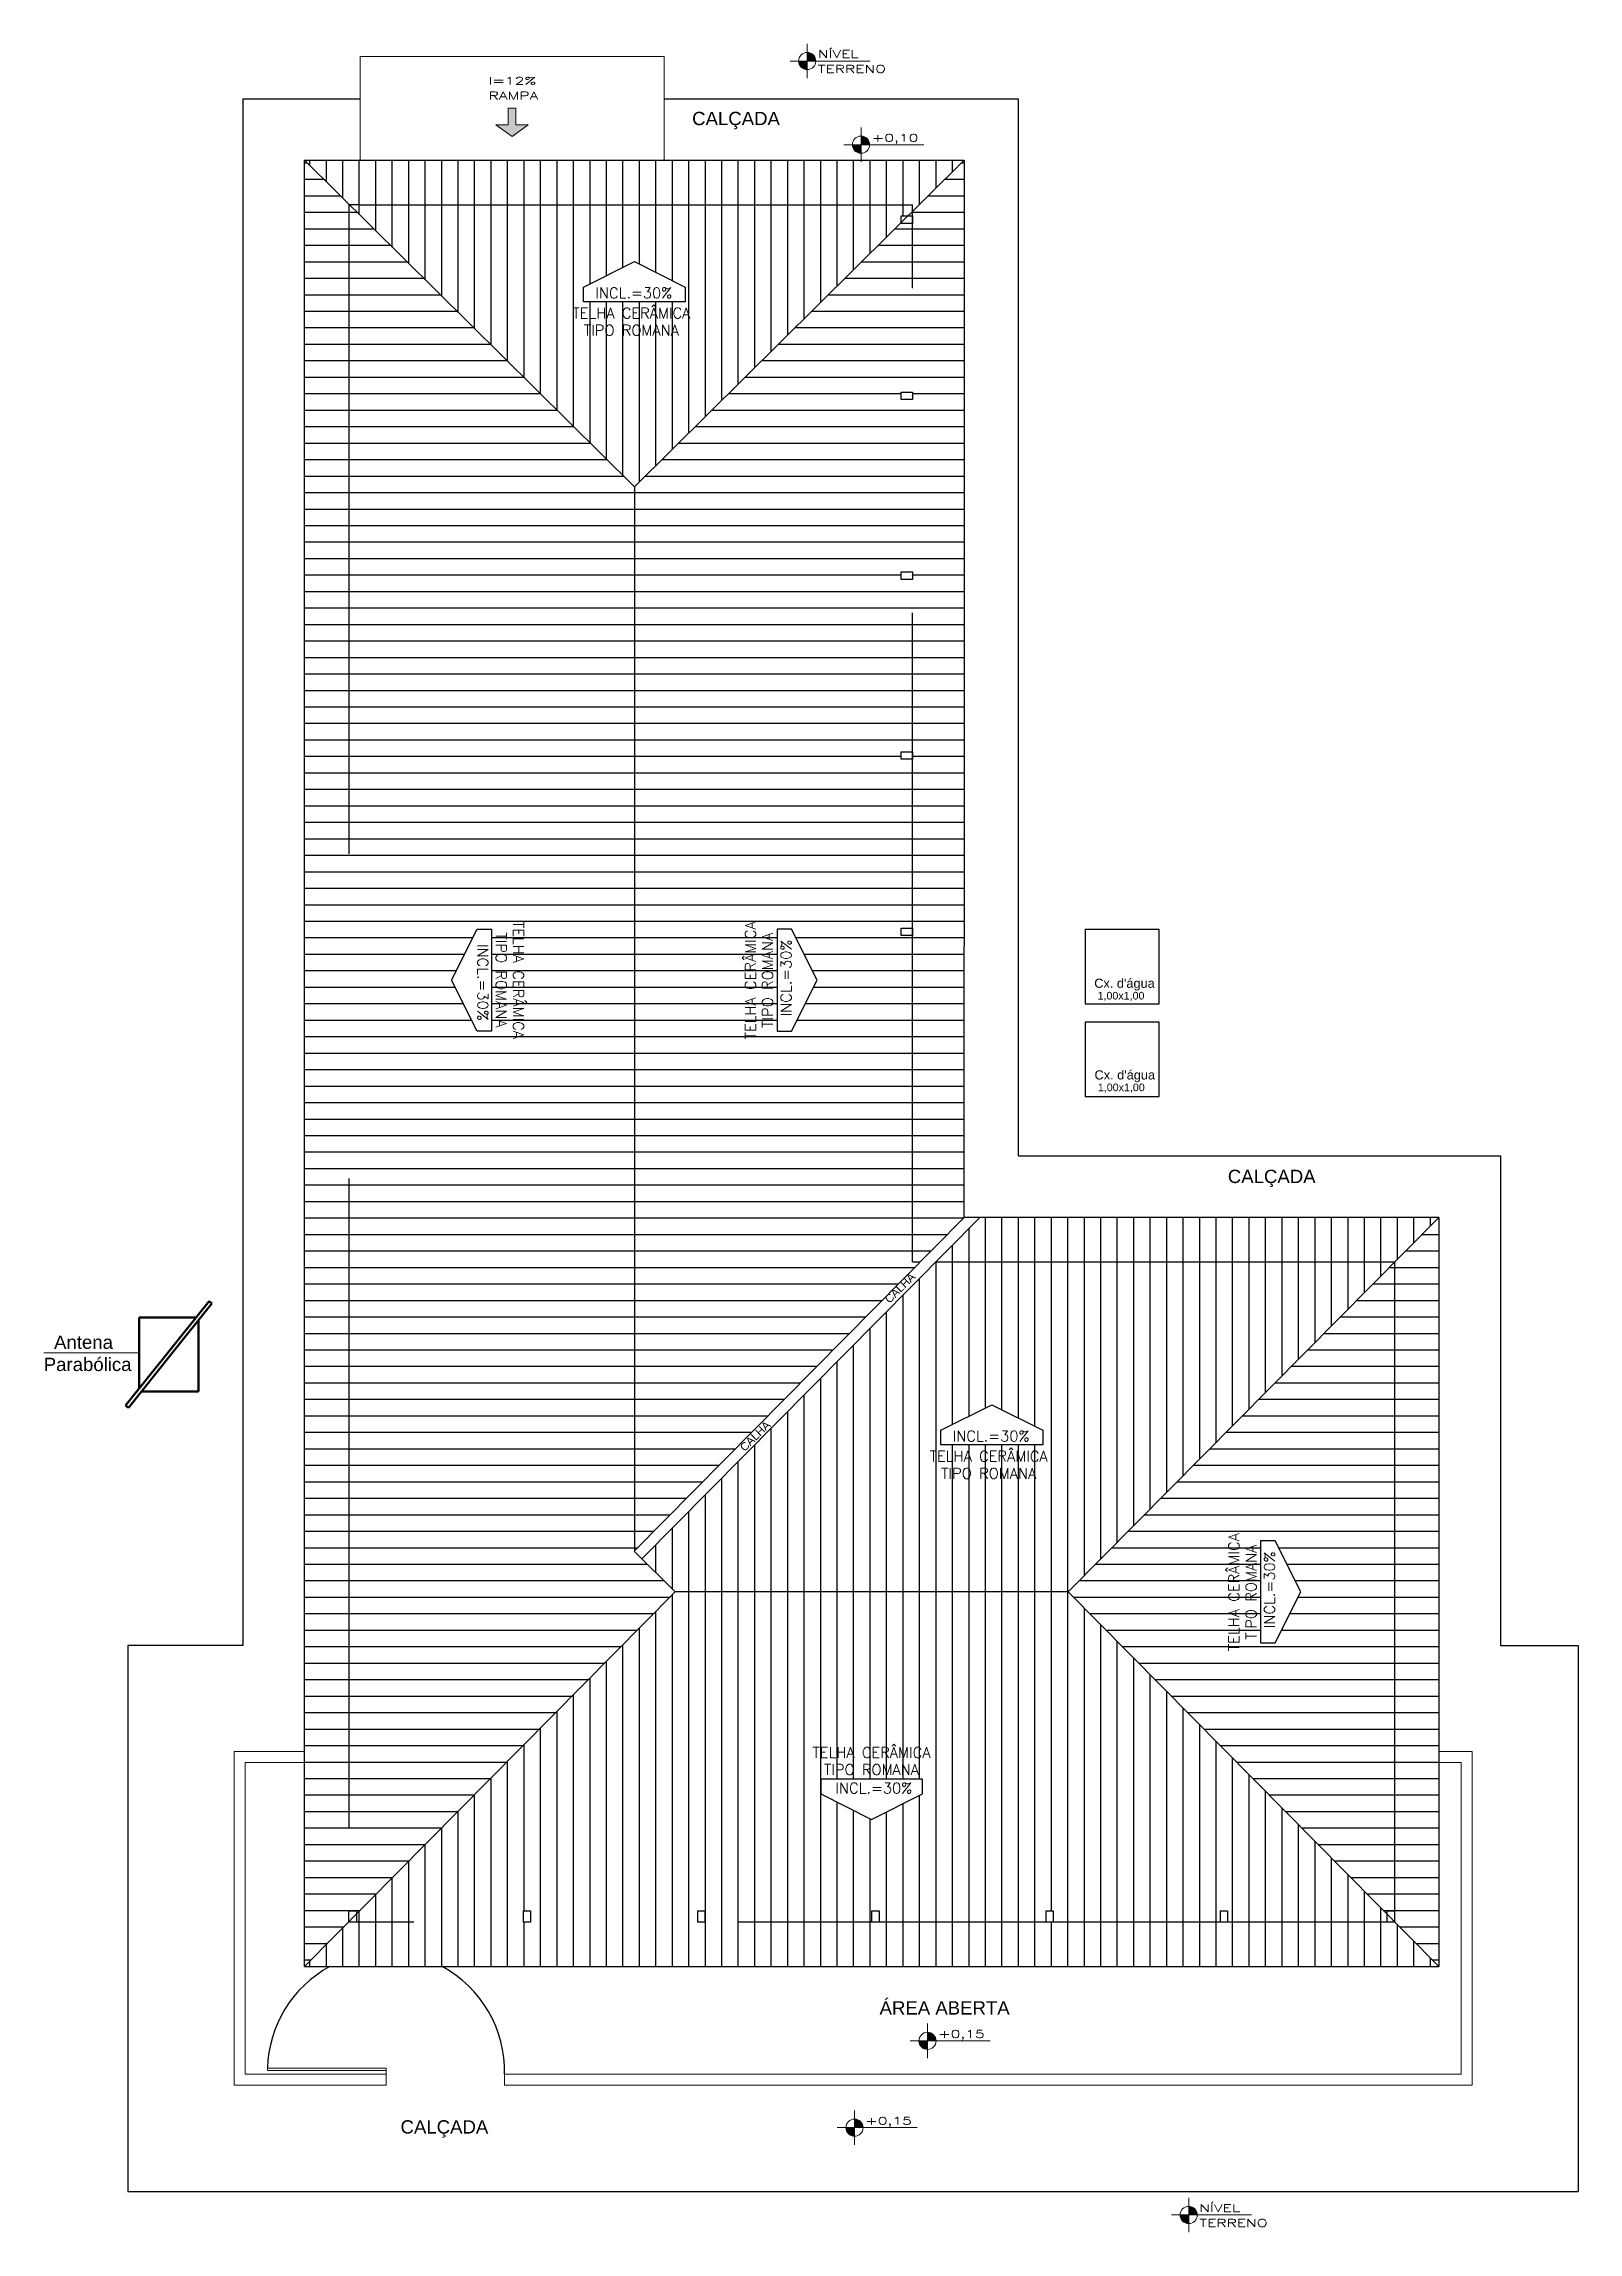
# Model space of a CAD drawing. Extents: x 200.4 to 267.3, y 143.9 to 174.2.
# Drawn here: x 246.58 to 267.28, y 144.73 to 174.23 of the extents above; entities that cross this region are included whole.
import ezdxf
from ezdxf.enums import TextEntityAlignment as Align

# ---------------------------------------------------------------- set-up
doc = ezdxf.new("R2010")
doc.units = 0
doc.header["$LTSCALE"] = 35
doc.linetypes.add('HIDDEN', pattern=[0.375, 0.25, -0.125])
for name, color, linetype in [('01', 1, 'CONTINUOUS'), ('AF-Conexões_detalhe', 9, 'CONTINUOUS'), ('ALVENARIA', 6, 'CONTINUOUS'), ('ALVNARIA', 3, 'HIDDEN')]:
    doc.layers.add(name, color=color, linetype=linetype)
for name, color, linetype, lineweight in [('COTAS', 1, 'CONTINUOUS', 5), ('ESQUADRIAS', 2, 'CONTINUOUS', 18), ('PAREDE', 5, 'CONTINUOUS', 50), ('TEXTO', 2, 'CONTINUOUS', 13)]:
    doc.layers.add(name, color=color, linetype=linetype, lineweight=lineweight)
doc.styles.add('ARQ_COTAS_50', font='romans.shx', dxfattribs={"width": 1.5})
doc.styles.add('ROMANS', font='romans.shx')
doc.styles.get("Standard").update_dxf_attribs({"font": 'ISOCP'})
pattern_1 = [(0, (102.15454, -473.01003), (0, 0.22225), [])]
pattern_2 = [(90, (102.15454, -473.01003), (-0.22225, 1e-17), [])]

msp = doc.modelspace()

# ---------------------------------------------------------------- texts
at = {"layer": 'TEXTO', "color": 7, "style": 'ROMANS'}
for s, height, p in [('INCL.=30%', 0.1439, (254.541, 170.871)), ('TELHA CERÂMICA', 0.14392, (254.51, 170.6)), ('TIPO ROMANA', 0.14392, (254.51, 170.369)), ('INCL.=30%', 0.1439, (259.36, 155.462)), ('TELHA CERÂMICA', 0.14392, (259.329, 155.19)), ('TIPO ROMANA', 0.14392, (259.329, 154.959)), ('TELHA CERÂMICA', 0.14392, (257.748, 151.196)), ('TIPO ROMANA', 0.14392, (257.748, 150.965)), ('INCL.=30%', 0.1439, (257.779, 150.716))]:
    msp.add_text(s, height=height, dxfattribs=at).set_placement(p, align=Align.MIDDLE_CENTER)
for s, height, rotation, p in [('TELHA CERÂMICA', 0.14392, 270, (252.986, 161.61)), ('TELHA CERÂMICA', 0.14392, 90, (256.115, 161.605)), ('INCL.=30%', 0.1439, 270, (252.506, 161.579)), ('TIPO ROMANA', 0.14392, 270, (252.755, 161.61)), ('TIPO ROMANA', 0.14392, 90, (256.346, 161.605)), ('INCL.=30%', 0.1439, 90, (256.595, 161.636)), ('TELHA CERÂMICA', 0.14392, 90, (262.636, 153.358)), ('TIPO ROMANA', 0.14392, 90, (262.867, 153.358)), ('INCL.=30%', 0.1439, 90, (263.116, 153.389))]:
    msp.add_text(s, height=height, rotation=rotation, dxfattribs=at).set_placement(p, align=Align.MIDDLE_CENTER)
at = {"layer": 'TEXTO', "ltscale": 0.01, "attachment_point": 1}
for s, insert, char_height in [('{\\fArial|b0|i0|c0|p34;CALÇADA}', (255.329, 173.313), 0.17941), ("{\\fArial|b0|i0|c0|p34;Cx. d'água}", (260.752, 161.628), 0.12302), ('{\\fArial|b0|i0|c0|p34;1,00x1,00}', (260.797, 161.45), 0.10306), ("{\\fArial|b0|i0|c0|p34;Cx. d'água}", (260.756, 160.392), 0.12302), ('{\\fArial|b0|i0|c0|p34;1,00x1,00}', (260.801, 160.214), 0.10306), ('{\\fArial|b0|i0|c0|p34;CALÇADA}', (262.554, 159.052), 0.17941), ('{\\fArial|b0|i0|c0|p34;  Antena\\PParabólica}', (246.584, 156.817), 0.17941), ('{\\fArial|b0|i0|c0|p34;ÁREA ABERTA}', (257.857, 147.843), 0.17941), ('{\\fArial|b0|i0|c0|p34;CALÇADA}', (251.396, 146.239), 0.17941)]:
    msp.add_mtext(s, dxfattribs=dict(at, insert=insert, char_height=char_height))
at = {"layer": 'TEXTO', "ltscale": 0.01, "char_height": 0.10801, "attachment_point": 1, "rotation": 44.649}
for insert in [(257.915, 157.32), (255.961, 155.323)]:
    msp.add_mtext('{\\fArial|b0|i0|c0|p34;CALHA}', dxfattribs=dict(at, insert=insert))
at = {"layer": 'TEXTO', "style": 'ARQ_COTAS_50', "width": 1.5}
for tag, p in [('NÍVEL', (257.023, 174.04)), ('I=12%', (252.581, 173.68)), ('TERRENO', (257.023, 173.84)), ('RAMPA', (252.584, 173.481)), ('+0,10', (257.75, 172.912)), ('+0,15', (258.645, 147.351)), ('+0,15', (257.662, 146.18)), ('TERRENO', (262.169, 144.803)), ('NÍVEL', (262.169, 145.003))]:
    msp.add_attdef(tag, p, 'NÍVEL', height=0.1022, dxfattribs=at)

# ---------------------------------------------------------------- hatches: boundary and pattern name
at = {"layer": 'ALVENARIA'}
h = msp.add_hatch(dxfattribs=at)
h.set_pattern_fill('LINE', color=256, scale=0.07, angle=90, style=0)
h.set_pattern_definition(pattern_2)
h.paths.add_polyline_path([(258.15, 171.82), (258.15, 171.91), (258.242, 171.91), (258.3, 171.968), (258.3, 172.06), (250.85, 172.06), (250.707, 172.06), (254.55, 168.26)])
h.paths.add_polyline_path([(255.237, 170.949), (255.237, 170.753), (253.863, 170.753), (253.863, 170.949), (254.55, 171.295)], flags=16)
h.paths.add_polyline_path([(259, 172.66), (250.1, 172.66), (250.707, 172.06), (250.85, 172.06), (258.3, 172.06), (258.3, 171.968)])
h.paths.add_polyline_path([(253.953, 170.763), (255.128, 170.763), (255.128, 170.979), (253.953, 170.979)], flags=8)
h.paths.add_polyline_path([(253.751, 170.261), (255.269, 170.261), (255.269, 170.477), (253.751, 170.477)], flags=24)
h.paths.add_polyline_path([(253.572, 170.485), (255.447, 170.485), (255.447, 170.742), (253.572, 170.742)], flags=24)
h = msp.add_hatch(dxfattribs=at)
h.set_pattern_fill('LINE', color=256, scale=0.07, style=0)
h.set_pattern_definition(pattern_1)
h.paths.add_polyline_path([(250.7, 172.067), (250.1, 172.66), (250.1, 148.31), (250.7, 148.916), (250.7, 149.06)])
h.paths.add_polyline_path([(254.55, 168.26), (250.707, 172.06), (250.7, 172.06), (250.7, 149.06), (250.8, 149.06), (250.8, 149.017), (255.1, 153.36), (254.545, 153.91), (254.55, 153.916)])
h.paths.add_polyline_path([(252.429, 162.295), (252.625, 162.295), (252.625, 160.921), (252.429, 160.921), (252.084, 161.608)], flags=16)
h.paths.add_polyline_path([(258.3, 167.01), (258.15, 167.01), (258.15, 167.11), (258.3, 167.11), (258.3, 169.435), (258.15, 169.435), (258.15, 169.535), (258.3, 169.535), (258.3, 171.81), (258.141, 171.81), (254.55, 168.26), (254.55, 153.916), (258.406, 157.81), (258.3, 157.81), (258.3, 162.21), (258.15, 162.21), (258.15, 162.31), (258.3, 162.31), (258.3, 164.585), (258.15, 164.585), (258.15, 164.685), (258.3, 164.685)])
h.paths.add_polyline_path([(256.671, 162.295), (257.017, 161.608), (256.671, 160.921), (256.475, 160.921), (256.475, 162.295)], flags=16)
h.paths.add_polyline_path([(259, 172.66), (258.3, 171.968), (258.3, 157.81), (258.406, 157.81), (259, 158.41), (259, 162.06)])
h.paths.add_polyline_path([(252.871, 162.547), (252.871, 160.673), (253.128, 160.673), (253.128, 162.547)], flags=24)
h.paths.add_polyline_path([(252.647, 162.369), (252.647, 160.851), (252.863, 160.851), (252.863, 162.369)], flags=24)
h.paths.add_polyline_path([(252.398, 162.167), (252.398, 160.991), (252.613, 160.991), (252.613, 162.167)], flags=8)
h.paths.add_polyline_path([(256.703, 161.049), (256.703, 162.224), (256.487, 162.224), (256.487, 161.049)], flags=8)
h.paths.add_polyline_path([(256.454, 160.846), (256.454, 162.364), (256.238, 162.364), (256.238, 160.846)], flags=24)
h.paths.add_polyline_path([(256.229, 160.668), (256.229, 162.542), (255.972, 162.542), (255.972, 160.668)], flags=24)
h.paths.add_polyline_path([(255.923, 155.323), (256.314, 155.709), (256.43, 155.591), (256.039, 155.205)], flags=24)
h.paths.add_polyline_path([(257.877, 157.32), (258.268, 157.706), (258.384, 157.589), (257.993, 157.202)], flags=24)
h = msp.add_hatch(dxfattribs=at)
h.set_pattern_fill('LINE', color=256, scale=0.07, angle=90, style=0)
h.set_pattern_definition(pattern_2)
h.paths.add_polyline_path([(258.617, 157.81), (254.651, 153.805), (255.1, 153.36), (260.4, 153.36), (264.8, 157.804), (264.8, 157.81)])
h.paths.add_polyline_path([(260.057, 155.54), (260.057, 155.344), (258.682, 155.344), (258.682, 155.54), (259.369, 155.885)], flags=16)
h.paths.add_polyline_path([(259.211, 158.41), (258.617, 157.81), (264.806, 157.81), (265.4, 158.41)])
h.paths.add_polyline_path([(260.4, 153.36), (255.1, 153.36), (250.8, 149.017), (250.8, 148.91), (253.05, 148.91), (253.05, 149.06), (253.15, 149.06), (253.15, 148.91), (255.4, 148.91), (255.4, 149.06), (255.5, 149.06), (255.5, 148.91), (257.75, 148.91), (257.75, 149.06), (257.85, 149.06), (257.85, 148.91), (260.1, 148.91), (260.1, 149.06), (260.2, 149.06), (260.2, 148.91), (262.45, 148.91), (262.45, 149.06), (262.55, 149.06), (262.55, 148.91), (264.7, 148.91), (264.7, 149.017)])
h.paths.add_polyline_path([(258.437, 150.835), (258.437, 150.64), (257.75, 150.294), (257.063, 150.64), (257.063, 150.835)], flags=16)
h.paths.add_polyline_path([(250.694, 148.91), (250.1, 148.31), (265.4, 148.31), (264.806, 148.91), (264.7, 148.91)])
h.paths.add_polyline_path([(258.772, 155.354), (259.947, 155.354), (259.947, 155.57), (258.772, 155.57)], flags=8)
h.paths.add_polyline_path([(258.392, 155.075), (260.266, 155.075), (260.266, 155.332), (258.392, 155.332)], flags=24)
h.paths.add_polyline_path([(258.57, 154.851), (260.088, 154.851), (260.088, 155.067), (258.57, 155.067)], flags=24)
h.paths.add_polyline_path([(255.923, 155.323), (256.314, 155.709), (256.43, 155.591), (256.039, 155.205)], flags=25)
h.paths.add_polyline_path([(257.191, 150.608), (258.366, 150.608), (258.366, 150.824), (257.191, 150.824)], flags=8)
h.paths.add_polyline_path([(256.989, 150.857), (258.507, 150.857), (258.507, 151.073), (256.989, 151.073)], flags=24)
h.paths.add_polyline_path([(256.811, 151.081), (258.685, 151.081), (258.685, 151.338), (256.811, 151.338)], flags=24)
h = msp.add_hatch(dxfattribs=at)
h.set_pattern_fill('LINE', color=256, scale=0.07, style=0)
h.set_pattern_definition(pattern_1)
h.paths.add_polyline_path([(264.8, 157.804), (260.4, 153.36), (264.7, 149.017), (264.7, 149.06), (264.8, 149.06)])
h.paths.add_polyline_path([(263.192, 154.048), (263.538, 153.36), (263.192, 152.673), (262.996, 152.673), (262.996, 154.048)], flags=16)
h.paths.add_polyline_path([(265.4, 158.41), (264.8, 157.804), (264.8, 149.06), (264.8, 148.916), (265.4, 148.31)])
h.paths.add_polyline_path([(263.224, 152.801), (263.224, 153.977), (263.008, 153.977), (263.008, 152.801)], flags=8)
h.paths.add_polyline_path([(262.975, 152.599), (262.975, 154.117), (262.759, 154.117), (262.759, 152.599)], flags=24)
h.paths.add_polyline_path([(262.751, 152.421), (262.751, 154.295), (262.494, 154.295), (262.494, 152.421)], flags=24)
at = {"layer": 'TEXTO', "lineweight": -2}
h = msp.add_hatch(color=256, dxfattribs=at)
h.paths.add_polyline_path([(256.881, 174.114), (256.881, 173.998), (256.997, 173.998, 0.414214)])
h.paths.add_polyline_path([(256.881, 173.998), (256.765, 173.998, 0.414214), (256.881, 173.882)])
at = {"layer": 'TEXTO'}
msp.add_hatch(color=256, dxfattribs=at).paths.add_polyline_path([(252.953, 173.363), (252.848, 173.363), (252.848, 173.137), (252.682, 173.137), (252.9, 172.98), (253.118, 173.137), (252.953, 173.137)])
at = {"layer": 'TEXTO', "lineweight": -2}
h = msp.add_hatch(color=256, dxfattribs=at)
h.paths.add_polyline_path([(257.607, 172.986), (257.607, 172.87), (257.723, 172.87, 0.414214)])
h.paths.add_polyline_path([(257.607, 172.87), (257.491, 172.87, 0.414214), (257.607, 172.754)])
h = msp.add_hatch(color=256, dxfattribs=at)
h.paths.add_polyline_path([(258.503, 147.426), (258.503, 147.309), (258.619, 147.309, 0.414214)])
h.paths.add_polyline_path([(258.503, 147.309), (258.387, 147.309, 0.414214), (258.503, 147.193)])
h = msp.add_hatch(color=256, dxfattribs=at)
h.paths.add_polyline_path([(257.519, 146.255), (257.519, 146.139), (257.635, 146.139, 0.414214)])
h.paths.add_polyline_path([(257.519, 146.139), (257.403, 146.139, 0.414214), (257.519, 146.023)])
h = msp.add_hatch(color=256, dxfattribs=at)
h.paths.add_polyline_path([(262.026, 145.078), (262.026, 144.962), (262.142, 144.962, 0.414214)])
h.paths.add_polyline_path([(262.026, 144.962), (261.91, 144.962, 0.414214), (262.026, 144.846)])

# ---------------------------------------------------------------- linework, layer by layer
at = {"layer": '01'}
for start, end in [(118.2398, 178.5679), (358.5679, 61.7602)]:
    msp.add_arc((251.2, 146.9), 1.6, start, end, dxfattribs=at)
at = {"layer": 'AF-Conexões_detalhe'}
for p, q in [((249.27, 173.49), (250.85, 173.49)), ((249.27, 173.49), (249.27, 152.64)), ((254.95, 173.49), (259.73, 173.49)), ((259.73, 159.24), (259.73, 173.49)), ((259.73, 159.24), (266.23, 159.24)), ((266.23, 159.24), (266.23, 152.64)), ((259, 158.41), (254.545, 153.91)), ((259.211, 158.41), (254.651, 153.805)), ((249.27, 152.64), (247.72, 152.64)), ((247.72, 152.64), (247.72, 145.28)), ((266.23, 152.64), (267.28, 152.64)), ((267.28, 152.64), (267.28, 145.28)), ((247.72, 145.28), (267.28, 145.28))]:
    msp.add_line(p, q, dxfattribs=at)
at = {"layer": 'ALVENARIA', "linetype": 'Continuous'}
for p, q in [((254.55, 168.26), (250.1, 172.66)), ((250.1, 148.31), (250.1, 172.66)), ((250.1, 172.66), (259, 172.66)), ((254.55, 168.26), (259, 172.66)), ((259, 172.66), (259, 162.06)), ((254.55, 168.26), (254.55, 153.916)), ((259, 158.41), (259, 162.06)), ((265.4, 158.41), (259, 158.41)), ((265.4, 158.41), (260.4, 153.36)), ((265.4, 158.41), (265.4, 148.31)), ((255.1, 153.36), (254.545, 153.91)), ((255.1, 153.36), (250.1, 148.31)), ((260.4, 153.36), (255.1, 153.36)), ((260.4, 153.36), (265.4, 148.31)), ((250.1, 148.31), (265.4, 148.31))]:
    msp.add_line(p, q, dxfattribs=at)
at = {"layer": 'ALVENARIA', "color": 6}
for points in [[(253.863, 170.753), (253.863, 170.949), (254.55, 171.295), (255.237, 170.949), (255.237, 170.753), (253.863, 170.753)], [(252.625, 160.921), (252.429, 160.921), (252.084, 161.608), (252.429, 162.295), (252.625, 162.295), (252.625, 160.921)], [(256.475, 160.921), (256.671, 160.921), (257.017, 161.608), (256.671, 162.295), (256.475, 162.295), (256.475, 160.921)], [(258.682, 155.344), (258.682, 155.54), (259.369, 155.885), (260.057, 155.54), (260.057, 155.344), (258.682, 155.344)], [(262.996, 152.673), (263.192, 152.673), (263.538, 153.36), (263.192, 154.048), (262.996, 154.048), (262.996, 152.673)], [(257.063, 150.835), (257.063, 150.64), (257.75, 150.294), (258.437, 150.64), (258.437, 150.835), (257.063, 150.835)]]:
    msp.add_lwpolyline(points, dxfattribs=at)
at = {"layer": 'ALVNARIA', "linetype": 'HIDDEN'}
for p, q in [((250.85, 172.06), (250.7, 172.06)), ((250.7, 172.06), (250.7, 149.06)), ((250.85, 172.06), (258.3, 172.06)), ((258.3, 157.81), (258.3, 172.06)), ((258.15, 171.91), (258.3, 171.91)), ((258.15, 171.81), (258.15, 171.91)), ((258.3, 171.81), (258.15, 171.81)), ((258.3, 171.91), (258.3, 171.81)), ((258.15, 169.435), (258.15, 169.535)), ((258.15, 169.535), (258.3, 169.535)), ((258.3, 169.435), (258.15, 169.435)), ((258.3, 169.535), (258.3, 169.435)), ((258.15, 167.01), (258.15, 167.11)), ((258.15, 167.11), (258.3, 167.11)), ((258.3, 167.01), (258.15, 167.01)), ((258.3, 167.11), (258.3, 167.01)), ((258.15, 164.585), (258.15, 164.685)), ((258.15, 164.685), (258.3, 164.685)), ((258.3, 164.685), (258.3, 164.585)), ((258.3, 164.585), (258.15, 164.585)), ((258.15, 162.31), (258.3, 162.31)), ((258.15, 162.21), (258.15, 162.31)), ((258.15, 162.21), (258.15, 162.31)), ((258.15, 162.31), (258.3, 162.31)), ((258.3, 162.31), (258.3, 162.21)), ((258.3, 162.31), (258.3, 162.21)), ((260.63, 162.29), (260.63, 161.29)), ((261.63, 162.29), (260.63, 162.29)), ((261.63, 161.29), (261.63, 162.29)), ((258.3, 162.21), (258.15, 162.21)), ((258.3, 162.21), (258.15, 162.21)), ((260.63, 161.29), (261.63, 161.29)), ((261.63, 161.04), (260.63, 161.04)), ((260.63, 161.04), (260.63, 160.04)), ((261.63, 160.04), (261.63, 161.04)), ((260.63, 160.04), (261.63, 160.04)), ((258.3, 157.81), (258.406, 157.81)), ((258.617, 157.81), (264.8, 157.81)), ((264.8, 157.81), (264.8, 149.06)), ((250.7, 148.91), (250.7, 149.06)), ((250.7, 149.06), (250.8, 149.06)), ((250.8, 149.06), (250.8, 148.91)), ((253.05, 149.06), (253.05, 148.91)), ((253.05, 149.06), (253.15, 149.06)), ((253.15, 149.06), (253.15, 148.91)), ((255.4, 149.06), (255.4, 148.91)), ((255.4, 149.06), (255.5, 149.06)), ((255.5, 149.06), (255.5, 148.91)), ((257.75, 149.06), (257.75, 148.91)), ((257.75, 149.06), (257.85, 149.06)), ((257.85, 149.06), (257.85, 148.91)), ((260.1, 149.06), (260.1, 148.91)), ((260.1, 149.06), (260.2, 149.06)), ((260.2, 149.06), (260.2, 148.91)), ((262.45, 149.06), (262.45, 148.91)), ((262.45, 149.06), (262.55, 149.06)), ((262.55, 149.06), (262.55, 148.91)), ((264.7, 149.06), (264.8, 149.06)), ((264.7, 149.06), (264.7, 148.91)), ((264.8, 149.06), (264.8, 148.91)), ((264.7, 148.91), (250.7, 148.91)), ((250.8, 148.91), (250.7, 148.91)), ((253.15, 148.91), (253.05, 148.91)), ((255.5, 148.91), (255.4, 148.91)), ((257.85, 148.91), (257.75, 148.91)), ((260.2, 148.91), (260.1, 148.91)), ((262.55, 148.91), (262.45, 148.91)), ((264.8, 148.91), (264.7, 148.91))]:
    msp.add_line(p, q, dxfattribs=at)
for p in [(258.3, 171.86), (258.3, 169.485), (258.3, 167.06), (258.3, 164.635)]:
    msp.add_point(p, dxfattribs=at)
at = {"layer": 'COTAS'}
for p, q in [((250.85, 172.66), (250.85, 174.06)), ((254.95, 174.06), (250.85, 174.06)), ((254.95, 172.66), (254.95, 174.06))]:
    msp.add_line(p, q, dxfattribs=at)
at = {"layer": 'ESQUADRIAS'}
for p, q in [((252.848, 173.137), (252.848, 173.363)), ((252.953, 173.363), (252.848, 173.363)), ((252.953, 173.137), (252.953, 173.363)), ((252.9, 172.98), (252.682, 173.137)), ((252.848, 173.137), (252.682, 173.137)), ((253.118, 173.137), (252.9, 172.98)), ((253.118, 173.137), (252.953, 173.137)), ((249.6, 146.91), (249.6, 146.94))]:
    msp.add_line(p, q, dxfattribs=at)
at = {"layer": 'PAREDE'}
for p, q in [((248.251, 156.578), (248.813, 157.28)), ((248.29, 156.546), (248.852, 157.249)), ((248.813, 157.28), (248.852, 157.249)), ((248.638, 157.062), (247.87, 157.062)), ((247.87, 157.062), (247.87, 156.102)), ((248.67, 157.022), (248.67, 156.062)), ((248.251, 156.578), (247.688, 155.875)), ((248.29, 156.546), (247.728, 155.844)), ((247.902, 156.062), (248.67, 156.062)), ((247.688, 155.875), (247.728, 155.844))]:
    msp.add_line(p, q, dxfattribs=at)
at = {"layer": 'TEXTO', "ltscale": 0.01}
for p, q in [((246.584, 156.582), (247.87, 156.582)), ((249.15, 151.21), (249.15, 146.71)), ((250.1, 151.21), (249.15, 151.21)), ((249.3, 151.06), (249.3, 146.86)), ((250.1, 151.06), (249.3, 151.06)), ((265.4, 151.21), (265.85, 151.21)), ((265.4, 151.06), (265.7, 151.06)), ((265.7, 151.06), (265.7, 146.86)), ((265.85, 151.21), (265.85, 146.71)), ((249.6, 146.94), (251.2, 146.94)), ((251.2, 146.94), (251.2, 146.91)), ((249.15, 146.71), (251.2, 146.71)), ((249.3, 146.86), (251.2, 146.86)), ((251.2, 146.91), (249.6, 146.91)), ((251.2, 146.86), (251.2, 146.91)), ((251.2, 146.86), (251.2, 146.71)), ((252.8, 146.86), (252.8, 146.71)), ((252.8, 146.86), (265.7, 146.86)), ((252.8, 146.71), (265.85, 146.71))]:
    msp.add_line(p, q, dxfattribs=at)
at = {"layer": 'TEXTO'}
for points in [[(256.881, 174.231), (256.881, 173.766)], [(256.649, 173.998), (257.726, 173.998)], [(257.607, 173.102), (257.607, 172.638)], [(257.375, 172.87), (258.452, 172.87)], [(258.503, 147.542), (258.503, 147.077)], [(258.271, 147.309), (259.348, 147.309)], [(257.519, 146.371), (257.519, 145.906)], [(257.287, 146.139), (258.364, 146.139)], [(262.026, 145.194), (262.026, 144.729)], [(261.794, 144.962), (262.871, 144.962)]]:
    msp.add_lwpolyline(points, dxfattribs=at)
for centre in [(256.881, 173.998), (257.607, 172.87), (258.503, 147.309), (257.519, 146.139), (262.026, 144.962)]:
    msp.add_circle(centre, 0.116, dxfattribs=at)

msp.set_redraw_order([(e.dxf.handle, doc.entitydb.next_handle()) for e in msp.query("TEXT MTEXT ATTDEF DIMENSION ARC_DIMENSION")])  # texts and dimensions are drawn at this point

doc.saveas('drawing.dxf')
